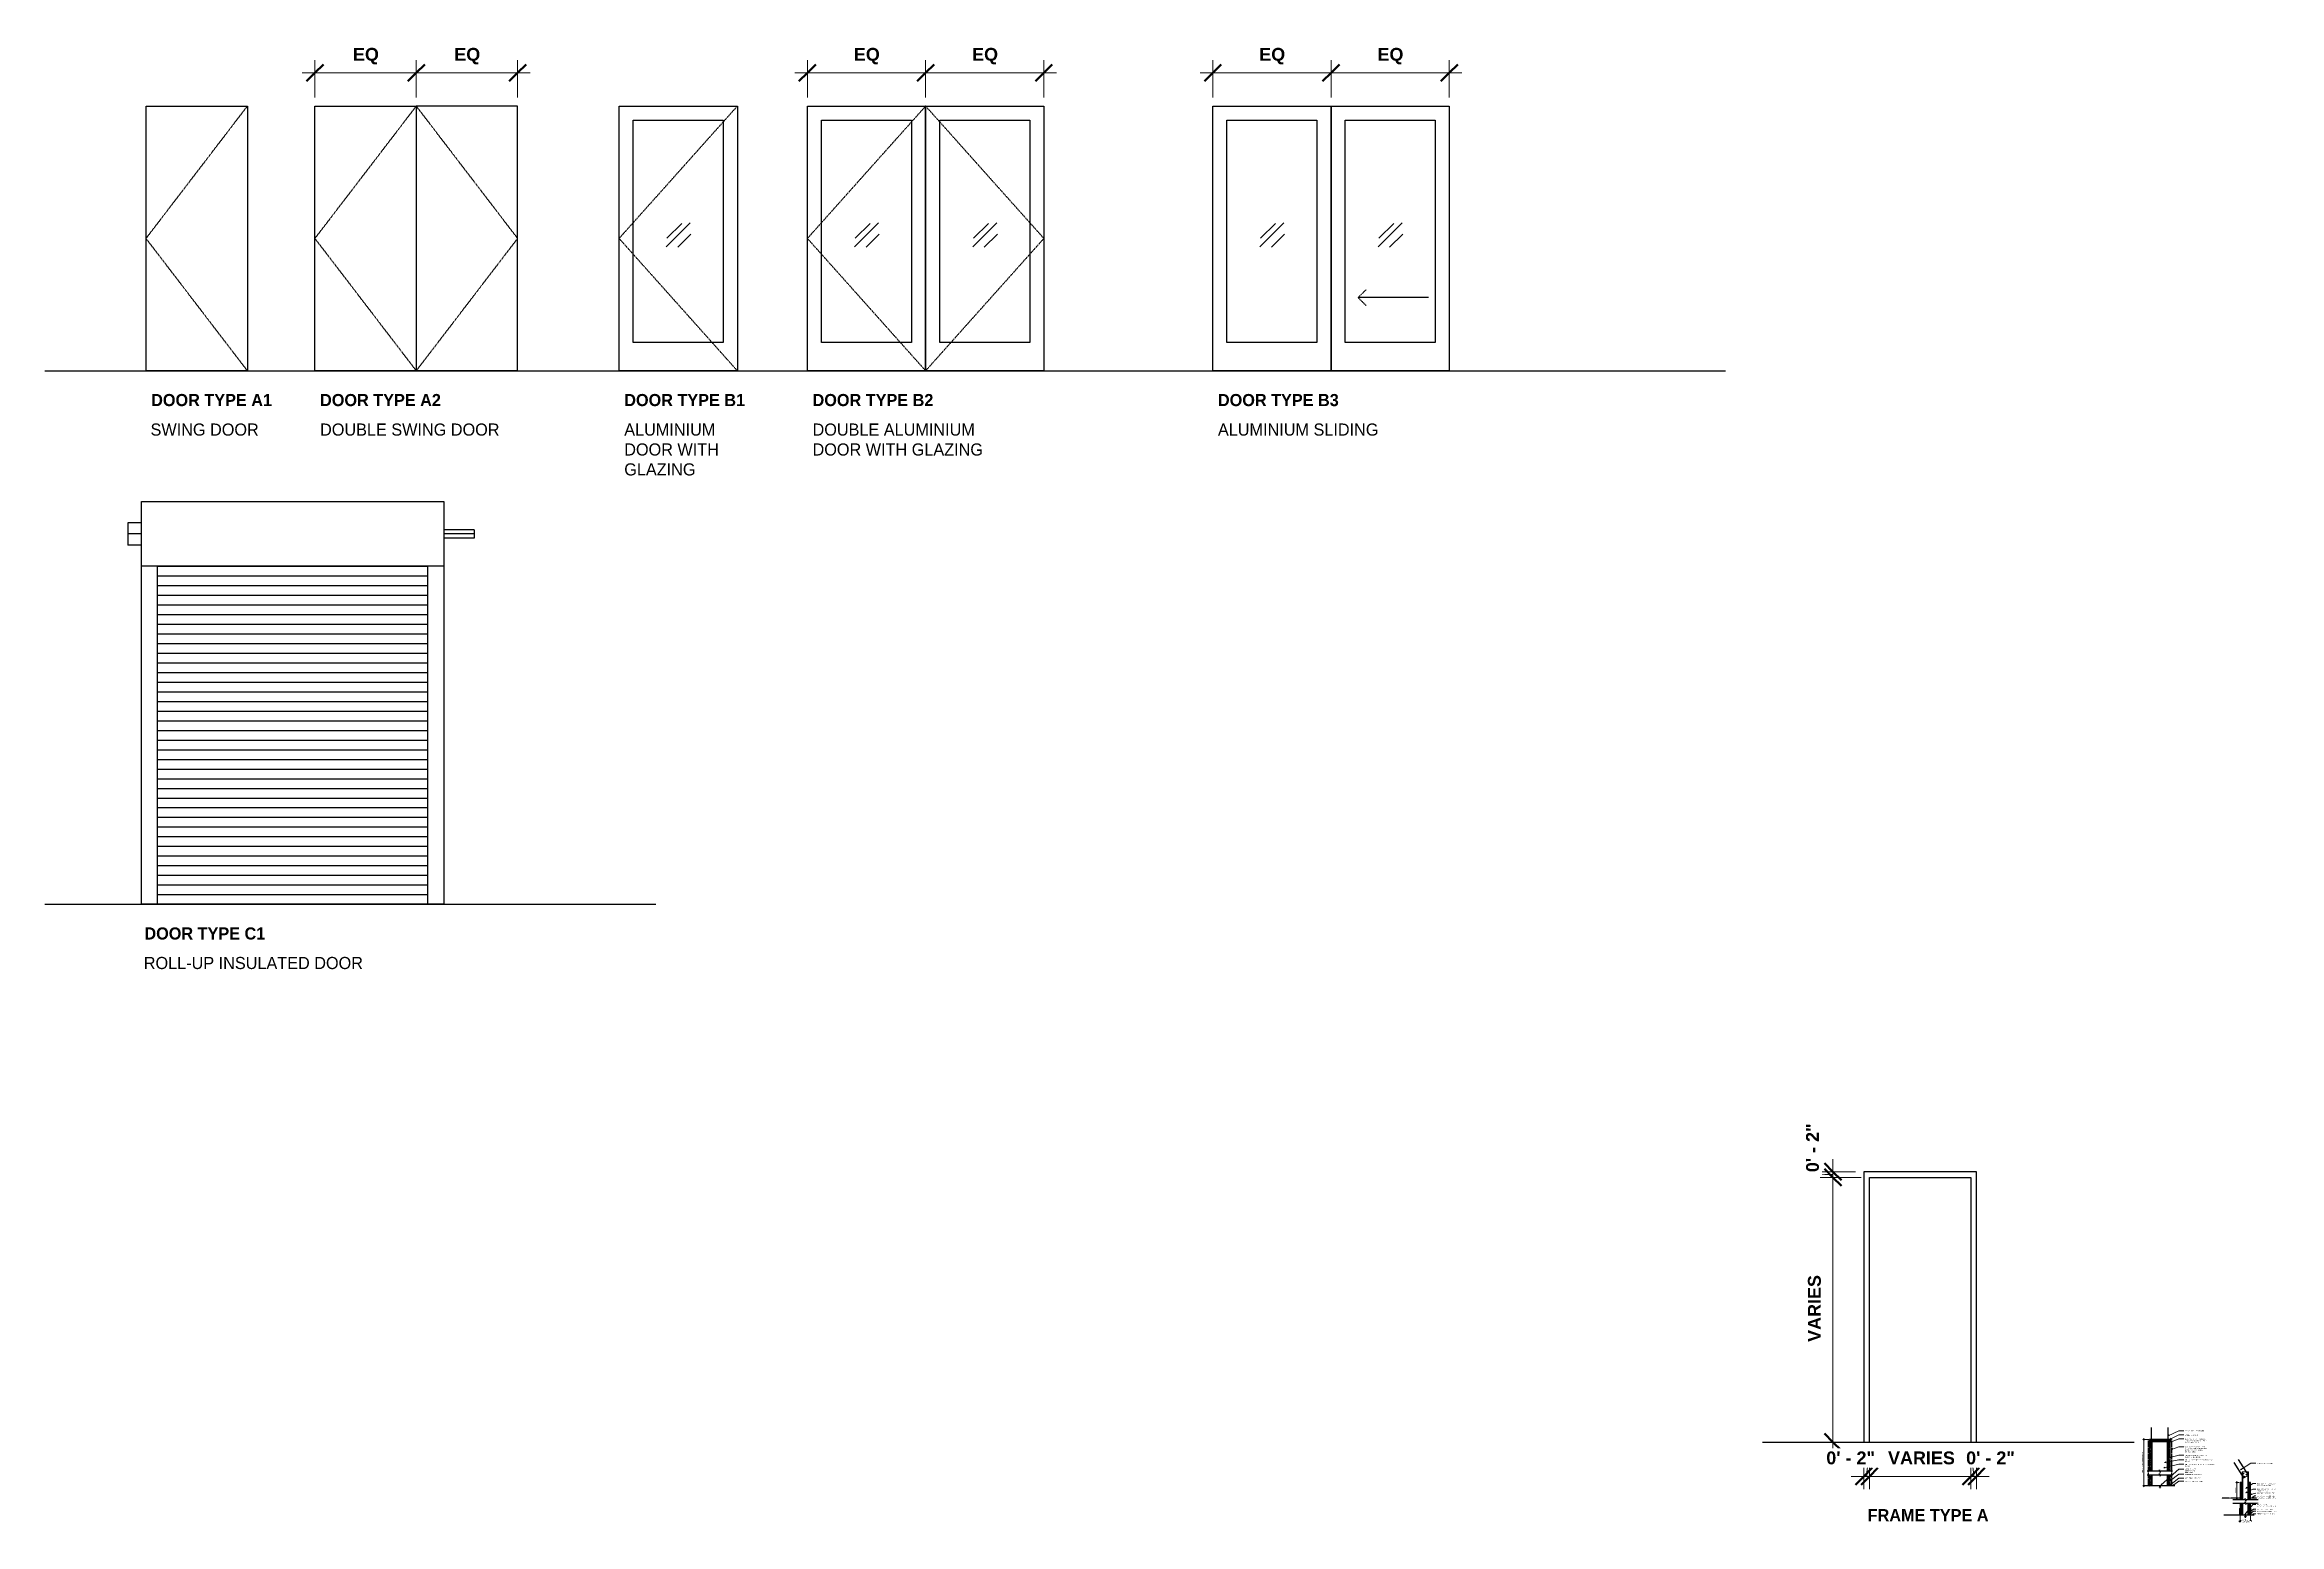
# Model space of a CAD drawing. Header units: inches. Extents: x 116 to 1055, y 81 to 606.
# Drawn here: x 261 to 1055, y 81 to 606 of the extents above; entities that cross this region are included whole.
import ezdxf

# ---------------------------------------------------------------- set-up
doc = ezdxf.new("R2010")
doc.units = ezdxf.units.IN
doc.header["$MEASUREMENT"] = 0
for name, pattern in [('Dash', [0.25, 0.125, -0.125]), ('Hidden 1_8_', [0.1875, 0.125, -0.0625]), ('Overhead 1_16_', [0.101562, 0.0625, -0.039062])]:
    doc.linetypes.add(name, pattern=pattern)
for name, color, linetype, lineweight in [('A-ANNO-DIMS', 211, 'Continuous', 9), ('A-ANNO-DIMS-4', 211, 'Continuous', 9), ('A-ANNO-DIMS-48', 211, 'Continuous', 9), ('A-DETL', 90, 'Continuous', 30), ('A-DETL-GENF', 92, 'Continuous', 30), ('A-DETL-HDLN', 90, 'Hidden 1_8_', 30), ('A-DETL-MEDM', 33, 'Continuous', 30), ('A-DETL-THIN', 151, 'Continuous', 30), ('A-DETL-WIDE', 214, 'Continuous', 30), ('A-FLOR-OVHD', 1, 'Overhead 1_16_', 30), ('G-ANNO-TEXT', 231, 'Continuous', 9)]:
    doc.layers.add(name, color=color, linetype=linetype, lineweight=lineweight)
doc.styles.add('Arial_B', font='arialbd.ttf', dxfattribs={"height": 0.380534})
doc.styles.add('Arial_B_1', font='arialbd.ttf', dxfattribs={"height": 4.566403})
doc.styles.add('Century Gothic', font='GOTHIC.TTF', dxfattribs={"height": 0.359278})
doc.styles.add('Century Gothic_1', font='GOTHIC.TTF', dxfattribs={"height": 4.311335})
doc.dimstyles.new('OD_Dimension_-_1_16__Tol__2', dxfattribs={"dimscale": 12, "dimtxt": 4.5, "dimasz": 0.5, "dimexe": 0.375, "dimexo": 0.25, "dimgap": 0.25, "dimtad": 1, "dimdec": 4, "dimrnd": 0.0625, "dimzin": 1, "dimdsep": 46, "dimlunit": 4, "dimtxsty": 'Arial_B_1', "dimblk1": 'OBLIQUE', "dimblk2": 'OBLIQUE', "dimsah": 1, "dimcen": 0.09, "dimdle": 0.375, "dimazin": 0, "dimtfac": 1, "dimtdec": 4, "dimtix": 1, "dimtmove": 0, "dimatfit": 3, "dimfxl": 1, "dimtvp": 1, "dimtfill": 1, "dimfrac": 2, "dimtolj": 1, "dimtzin": 0, "dimlwd": 13, "dimlwe": 13, "dimarcsym": 2})
doc.dimstyles.new('OD_Dimension_-_1_16__Tol__3', dxfattribs={"dimscale": 12, "dimtxt": 4.5, "dimasz": 0.5, "dimexe": 0.375, "dimexo": 0.25, "dimgap": 0.25, "dimtad": 1, "dimdec": 4, "dimrnd": 0.0625, "dimzin": 1, "dimdsep": 46, "dimlunit": 4, "dimtxsty": 'Arial_B_1', "dimblk1": 'OBLIQUE', "dimblk2": 'OBLIQUE', "dimsah": 1, "dimcen": 0.09, "dimdle": 0.375, "dimazin": 0, "dimtfac": 1, "dimtdec": 4, "dimtix": 1, "dimtmove": 1, "dimatfit": 3, "dimfxl": 1, "dimtvp": 1, "dimtfill": 1, "dimfrac": 2, "dimtolj": 1, "dimtzin": 0, "dimlwd": 13, "dimlwe": 13, "dimarcsym": 2})
doc.dimstyles.new('OD_Dimension_-_1_16__Tol__4', dxfattribs={"dimscale": 12, "dimtxt": 0.375, "dimasz": 0.041667, "dimexe": 0.03125, "dimexo": 0.020833, "dimgap": 0.020833, "dimtad": 1, "dimdec": 4, "dimrnd": 0.0625, "dimzin": 1, "dimdsep": 46, "dimlunit": 4, "dimtxsty": 'Arial_B', "dimblk1": 'OBLIQUE', "dimblk2": 'OBLIQUE', "dimsah": 1, "dimcen": 0.09, "dimdle": 0.03125, "dimazin": 0, "dimtfac": 1, "dimtdec": 4, "dimtix": 1, "dimtmove": 0, "dimatfit": 3, "dimfxl": 1, "dimtvp": 1, "dimtfill": 1, "dimfrac": 2, "dimtolj": 1, "dimtzin": 0, "dimlwd": 13, "dimlwe": 13, "dimarcsym": 2})
doc.dimstyles.new('OD_Dimension_-_1_16__Tol__5', dxfattribs={"dimscale": 12, "dimtxt": 0.375, "dimasz": 0.041667, "dimexe": 0.03125, "dimexo": 0.020833, "dimgap": 0.020833, "dimtad": 1, "dimdec": 4, "dimrnd": 0.0625, "dimzin": 1, "dimdsep": 46, "dimlunit": 4, "dimtxsty": 'Arial_B', "dimblk1": 'OBLIQUE', "dimblk2": 'OBLIQUE', "dimsah": 1, "dimcen": 0.09, "dimdle": 0.03125, "dimazin": 0, "dimtfac": 1, "dimtdec": 4, "dimtix": 1, "dimtmove": 0, "dimatfit": 3, "dimfxl": 1, "dimtvp": 1, "dimtfill": 1, "dimfrac": 2, "dimtolj": 1, "dimtzin": 0, "dimlwd": 13, "dimlwe": 13, "dimarcsym": 2})
doc.dimstyles.new('OD_Dimension_-_1_16__Tol__6', dxfattribs={"dimscale": 12, "dimtxt": 0.375, "dimasz": 0.041667, "dimexe": 0.03125, "dimexo": 0.020833, "dimgap": 0.020833, "dimtad": 1, "dimdec": 4, "dimrnd": 0.0625, "dimzin": 1, "dimdsep": 46, "dimlunit": 4, "dimtxsty": 'Arial_B', "dimblk1": 'OBLIQUE', "dimblk2": 'OBLIQUE', "dimsah": 1, "dimcen": 0.09, "dimdle": 0.03125, "dimazin": 0, "dimtfac": 1, "dimtdec": 4, "dimtix": 1, "dimtmove": 1, "dimatfit": 3, "dimfxl": 1, "dimtvp": 1, "dimtfill": 1, "dimfrac": 2, "dimtolj": 1, "dimtzin": 0, "dimlwd": 13, "dimlwe": 13, "dimarcsym": 2})

msp = doc.modelspace()

# ---------------------------------------------------------------- texts
at = {"layer": 'G-ANNO-TEXT', "color": 137, "attachment_point": 1, "line_spacing_factor": 0.984117, "style": 'Century Gothic_1', "bg_fill": 3, "box_fill_scale": 1.25, "bg_fill_color": 0, "bg_fill_transparency": 0}
for s, insert, char_height, width in [('\\fCentury Gothic|b1|i0|c0|p34|;DOOR TYPE A1', (298.98292, 482.12575), 4.3113354, 49.734), ('\\fCentury Gothic|b1|i0|c0|p34|;DOOR TYPE A2', (358.98292, 482.12575), 4.3113354, 49.734), ('\\fCentury Gothic|b1|i0|c0|p34|;DOOR TYPE B1', (467.02685, 482.12575), 4.3113354, 48.6), ('\\fCentury Gothic|b1|i0|c0|p34|;DOOR TYPE B2', (533.91167, 482.12575), 4.3113354, 48.6), ('\\fCentury Gothic|b1|i0|c0|p34|;DOOR TYPE B3', (677.91167, 482.12575), 4.3113354, 48.6), ('SWING DOOR', (298.75792, 471.64199), 4.311335, 47.142), ('DOUBLE SWING DOOR', (358.98292, 471.64199), 4.3113354, 76.194), ('ALUMINIUM\\PDOOR WITH\\PGLAZING', (467.02685, 471.64199), 4.311335, 40.014), ('DOUBLE ALUMINIUM\\PDOOR WITH GLAZING', (533.91167, 471.64199), 4.3113354, 73.224), ('ALUMINIUM SLIDING', (677.91167, 471.64199), 4.3113354, 68.472), ('\\fCentury Gothic|b1|i0|c0|p34|;DOOR TYPE C1', (296.59063, 292.66924), 4.3113354, 50.058), ('ROLL-UP INSULATED DOOR', (296.36563, 282.18548), 4.3113354, 89.586), ('\\fCentury Gothic|b1|i0|c0|p34|;FRAME TYPE A', (908.71722, 86.05443), 4.3113354, 47.574)]:
    msp.add_mtext(s, dxfattribs=dict(at, insert=insert, char_height=char_height, width=width))

# ---------------------------------------------------------------- blocks, each defined once
blk = doc.blocks.new('LGF - C Studs-Side1 - 6_-1616971-TYPE G3_G6 - PARTIAL HEIGHT PARTITION')
at = {"layer": 'A-DETL-GENF', "lineweight": 9}
for p, q in [((0, 5.56), (3.79, 5.56)), ((3.79, 0.25), (0, 0.25)), ((3.79, 5.81), (1.28, 5.81)), ((1.28, 0), (3.79, 0)), ((14.3, 5.81), (5.04, 5.81)), ((5.04, 5.56), (15.58, 5.56)), ((15.58, 0.25), (5.04, 0.25)), ((5.04, 0), (14.3, 0))]:
    blk.add_line(p, q, dxfattribs=at)
blk = doc.blocks.new('Resilient Flat Base-Section - 2 1_2_-1415914-TYPE G3_G6 - PARTIAL HEIGHT PARTITION')
at = {"layer": 'A-DETL-GENF', "lineweight": 9}
for p, q in [((-1.29, 1.77), (-1.29, 2.27)), ((-1.29, 2.27), (-1.17, 2.27)), ((-1.17, 2.27), (-1.17, -0.11))]:
    blk.add_line(p, q, dxfattribs=at)
blk.add_arc((-1.29, -0.11), 0.125, 270, 0, dxfattribs=at)
blk = doc.blocks.new('Caulking-Section - 1_2_-1415913-TYPE G3_G6 - PARTIAL HEIGHT PARTITION')
at = {"layer": 'A-DETL-GENF', "lineweight": 9}
for centre, radius, start, end in [((0.13, 0.25), 0.271, 292.61986, 67.38014), ((0.06, 0.25), 0.417, 323.1301, 36.8699), ((-0.25, 0.25), 0.771, 341.07536, 18.92464)]:
    blk.add_arc(centre, radius, start, end, dxfattribs=at)
at = {"layer": 'A-DETL-MEDM'}
blk.add_arc((0.06, 0.25), 0.25, 270, 90, dxfattribs=at)
blk = doc.blocks.new('Caulking-Section - 1_2_-1412869-TYPE G3_G6 - PARTIAL HEIGHT PARTITION')
at = {"layer": 'A-DETL-GENF', "lineweight": 9}
for centre, radius, start, end in [((0.13, -0.25), 0.271, 292.61986, 67.38014), ((0.06, -0.25), 0.417, 323.1301, 36.8699), ((-0.25, -0.25), 0.771, 341.07536, 18.92464)]:
    blk.add_arc(centre, radius, start, end, dxfattribs=at)
at = {"layer": 'A-DETL-MEDM'}
blk.add_arc((0.06, -0.25), 0.25, 270, 90, dxfattribs=at)
blk = doc.blocks.new('Gypsum Wallboard-Section2 - 5_8_-1617262-TYPE G3_G6 - PARTIAL HEIGHT PARTITION')
at = {"layer": 'A-DETL-GENF', "lineweight": 9}
h = blk.add_hatch(dxfattribs=at)
h.set_pattern_fill('FP_9', color=256, style=0, pattern_type=2)
h.set_pattern_definition([(270, (950.712, -36.698), (0.16, -0.64), [0.053, -0.427, 0.053, -0.427, -2.56]), (270, (950.712, -36.698), (0.16, -0.64), [-0.96, 0.053, -0.907, 0.053, -0.427, -1.12]), (270, (950.712, -36.698), (0.16, -0.64), [-2.4, 0.053, -0.267, 0.053, -0.747]), (30, (950.792, -36.938), (0.474256258, 0.458564065), [0.053, -0.427, 0.053, -0.427, -2.56]), (30, (950.792, -36.938), (0.474256258, 0.458564065), [-0.96, 0.053, -0.907, 0.053, -0.427, -1.12]), (30, (950.792, -36.938), (0.474256258, 0.458564065), [-2.4, 0.053, -0.267, 0.053, -0.747]), (150, (951.112, -37.018), (-0.634256258, 0.181435935), [0.053, -0.427, 0.053, -0.427, -2.56]), (150, (951.112, -37.018), (-0.634256258, 0.181435935), [-0.96, 0.053, -0.907, 0.053, -0.427, -1.12]), (150, (951.112, -37.018), (-0.634256258, 0.181435935), [-2.4, 0.053, -0.267, 0.053, -0.747])])
h.paths.add_polyline_path([(0, -0.63), (3.41, -0.63), (3.41, 0), (0, 0)], flags=0)
h.paths.add_polyline_path([(4.66, -0.63), (15.29, -0.63), (15.29, 0), (4.66, 0)], flags=0)
for p, q in [((0, -0.06), (3.41, -0.06)), ((0, -0.56), (3.41, -0.56)), ((4.66, -0.06), (15.29, -0.06)), ((4.66, -0.56), (15.29, -0.56))]:
    blk.add_line(p, q, dxfattribs=at)
at = {"layer": 'A-DETL-MEDM'}
for p, q in [((3.41, 0), (0, 0)), ((0, 0), (0, -0.63)), ((15.29, 0), (4.66, 0)), ((0.9, -0.63), (3.41, -0.63)), ((4.66, -0.63), (13.92, -0.63)), ((15.2, -0.63), (15.29, -0.63))]:
    blk.add_line(p, q, dxfattribs=at)
blk = doc.blocks.new('Gypsum Wallboard-Section2 - 5_8_-1617348-TYPE G3_G6 - PARTIAL HEIGHT PARTITION')
at = {"layer": 'A-DETL-GENF', "lineweight": 9}
h = blk.add_hatch(dxfattribs=at)
h.set_pattern_fill('FP_10', color=256, style=0, pattern_type=2)
h.set_pattern_definition([(270, (950.712, -30.073), (0.16, -0.64), [0.053, -0.427, 0.053, -0.427, -2.56]), (270, (950.712, -30.073), (0.16, -0.64), [-0.96, 0.053, -0.907, 0.053, -0.427, -1.12]), (270, (950.712, -30.073), (0.16, -0.64), [-2.4, 0.053, -0.267, 0.053, -0.747]), (30, (950.792, -30.313), (0.474256258, 0.458564065), [0.053, -0.427, 0.053, -0.427, -2.56]), (30, (950.792, -30.313), (0.474256258, 0.458564065), [-0.96, 0.053, -0.907, 0.053, -0.427, -1.12]), (30, (950.792, -30.313), (0.474256258, 0.458564065), [-2.4, 0.053, -0.267, 0.053, -0.747]), (150, (951.112, -30.393), (-0.634256258, 0.181435935), [0.053, -0.427, 0.053, -0.427, -2.56]), (150, (951.112, -30.393), (-0.634256258, 0.181435935), [-0.96, 0.053, -0.907, 0.053, -0.427, -1.12]), (150, (951.112, -30.393), (-0.634256258, 0.181435935), [-2.4, 0.053, -0.267, 0.053, -0.747])])
h.paths.add_polyline_path([(0, 0), (0, -0.63), (3.41, -0.63), (3.41, 0), (0.9, 0)], flags=0)
h.paths.add_polyline_path([(4.66, -0.63), (15.29, -0.63), (15.29, 0), (4.66, 0)], flags=0)
for p, q in [((0, -0.06), (3.41, -0.06)), ((0, -0.56), (3.41, -0.56)), ((4.66, -0.06), (15.29, -0.06)), ((4.66, -0.56), (15.29, -0.56))]:
    blk.add_line(p, q, dxfattribs=at)
at = {"layer": 'A-DETL-MEDM'}
for p, q in [((0, 0), (0, -0.63)), ((3.41, 0), (0.9, 0)), ((13.92, 0), (4.66, 0)), ((15.29, 0), (15.2, 0)), ((2, -0.63), (3.41, -0.63)), ((4.66, -0.63), (15.29, -0.63))]:
    blk.add_line(p, q, dxfattribs=at)
blk = doc.blocks.new('Break Line2 - Break Line-1616973-TYPE G3_G6 - PARTIAL HEIGHT PARTITION')
at = {"layer": 'A-DETL-GENF'}
for p, q in [((-4.51, 0), (-0.25, 0)), ((-0.25, 0), (-0.13, 0.48)), ((-0.13, 0.48), (0.13, -0.48)), ((0.13, -0.48), (0.25, 0)), ((0.25, 0), (4.49, 0))]:
    blk.add_line(p, q, dxfattribs=at)
blk = doc.blocks.new('Break Line2 - Break Line-1616974-TYPE G3_G6 - PARTIAL HEIGHT PARTITION')
at = {"layer": 'A-DETL-GENF'}
for p, q in [((-4.49, 0), (-0.25, 0)), ((-0.25, 0), (-0.13, 0.48)), ((-0.13, 0.48), (0.13, -0.48)), ((0.13, -0.48), (0.25, 0)), ((0.25, 0), (4.51, 0))]:
    blk.add_line(p, q, dxfattribs=at)
blk = doc.blocks.new('Channel Studs-Section1 - 6_-1616975-TYPE G3_G6 - PARTIAL HEIGHT PARTITION')
at = {"layer": 'A-DETL-GENF'}
blk.add_hatch(color=256, dxfattribs=at).paths.add_polyline_path([(-0.77, 2.23), (-0.8, 2.23), (-0.82, 2.22), (-0.84, 2.21), (-0.85, 2.19), (-0.86, 2.17), (-0.87, 2.14), (-0.87, 0.86), (-0.77, 0.86), (-0.77, 2.14), (5.04, 2.14), (5.04, 0.86), (5.13, 0.86), (5.13, 2.14), (5.13, 2.17), (5.12, 2.19), (5.11, 2.21), (5.09, 2.22), (5.06, 2.23), (5.04, 2.23), (2.03, 2.23)], flags=0)
at = {"layer": 'A-DETL-GENF', "lineweight": 9}
for p, q in [((-0.87, 2.14), (-0.87, 0.86)), ((-0.87, 0.86), (-0.77, 0.86)), ((5.04, 2.23), (-0.77, 2.23)), ((-0.77, 0.86), (-0.77, 2.14)), ((-0.77, 2.14), (5.04, 2.14)), ((5.04, 2.14), (5.04, 0.86)), ((5.04, 0.86), (5.13, 0.86)), ((5.13, 0.86), (5.13, 2.14))]:
    blk.add_line(p, q, dxfattribs=at)
for centre, radius, start, end in [((-0.77, 2.14), 0.0937, 90, 180), ((5.04, 2.14), 0.0938, 0, 90)]:
    blk.add_arc(centre, radius, start, end, dxfattribs=at)
blk = doc.blocks.new('Resilient Flat Base-Section - 2 1_2_-1412866-TYPE G3_G6 - PARTIAL HEIGHT PARTITION')
at = {"layer": 'A-DETL-GENF', "lineweight": 9}
for p, q in [((-1.29, 0.23), (-1.29, -2.27)), ((-1.17, -2.27), (-1.17, 0.11)), ((-1.29, -2.27), (-1.17, -2.27))]:
    blk.add_line(p, q, dxfattribs=at)
blk.add_arc((-1.29, 0.11), 0.125, 360, 90, dxfattribs=at)
blk = doc.blocks.new('Channel Studs-Section1 - 6_-1616887-TYPE G3_G6 - PARTIAL HEIGHT PARTITION')
at = {"layer": 'A-DETL-GENF'}
blk.add_hatch(color=256, dxfattribs=at).paths.add_polyline_path([(5.04, -0.86), (5.04, -2.14), (-0.77, -2.14), (-0.77, -0.86), (-0.87, -0.86), (-0.87, -2.14), (-0.86, -2.17), (-0.85, -2.19), (-0.84, -2.21), (-0.82, -2.22), (-0.8, -2.23), (-0.77, -2.23), (5.04, -2.23), (5.06, -2.23), (5.09, -2.22), (5.11, -2.21), (5.12, -2.19), (5.13, -2.17), (5.13, -2.14), (5.13, -0.86)], flags=0)
at = {"layer": 'A-DETL-GENF', "lineweight": 9}
for p, q in [((-0.77, -0.86), (-0.87, -0.86)), ((-0.87, -0.86), (-0.87, -2.14)), ((-0.77, -2.14), (-0.77, -0.86)), ((5.04, -2.14), (-0.77, -2.14)), ((5.13, -0.86), (5.04, -0.86)), ((5.04, -0.86), (5.04, -2.14)), ((5.13, -2.14), (5.13, -0.86))]:
    blk.add_line(p, q, dxfattribs=at)
for centre, start, end in [((-0.77, -2.14), 180, 270), ((5.04, -2.14), 270, 0)]:
    blk.add_arc(centre, 0.0938, start, end, dxfattribs=at)
blk = doc.blocks.new('Gypsum Wallboard-Section2 - 5_8_-1617298-TYPE G3_G6 - PARTIAL HEIGHT PARTITION')
at = {"layer": 'A-DETL-GENF', "lineweight": 9}
h = blk.add_hatch(dxfattribs=at)
h.set_pattern_fill('FP_11', color=256, style=0, pattern_type=2)
h.set_pattern_definition([(0, (1082.245, -110.751), (0.64, 0.16), [0.053, -0.427, 0.053, -0.427, -2.56]), (0, (1082.245, -110.751), (0.64, 0.16), [-0.96, 0.053, -0.907, 0.053, -0.427, -1.12]), (0, (1082.245, -110.751), (0.64, 0.16), [-2.4, 0.053, -0.267, 0.053, -0.747]), (120, (1082.485, -110.671), (-0.458564065, 0.474256258), [0.053, -0.427, 0.053, -0.427, -2.56]), (120, (1082.485, -110.671), (-0.458564065, 0.474256258), [-0.96, 0.053, -0.907, 0.053, -0.427, -1.12]), (120, (1082.485, -110.671), (-0.458564065, 0.474256258), [-2.4, 0.053, -0.267, 0.053, -0.747]), (240, (1082.565, -110.351), (-0.181435935, -0.634256258), [0.053, -0.427, 0.053, -0.427, -2.56]), (240, (1082.565, -110.351), (-0.181435935, -0.634256258), [-0.96, 0.053, -0.907, 0.053, -0.427, -1.12]), (240, (1082.565, -110.351), (-0.181435935, -0.634256258), [-2.4, 0.053, -0.267, 0.053, -0.747])])
h.paths.add_polyline_path([(7.25, -0.625), (7.25, 0), (0, 0), (0, -0.625)], flags=0)
for p, q in [((0, -0.0625), (7.25, -0.0625)), ((0, -0.5625), (7.25, -0.5625))]:
    blk.add_line(p, q, dxfattribs=at)
at = {"layer": 'A-DETL-MEDM'}
for p, q in [((7.25, 0), (0, 0)), ((0, 0), (0, -0.625)), ((7.25, -0.625), (7.25, 0)), ((0, -0.625), (7.25, -0.625))]:
    blk.add_line(p, q, dxfattribs=at)
blk = doc.blocks.new('LGF - C Studs-Side1 - 2 1_2_ 2-1616970-TYPE F3_ F6 - PARTIAL HEIGHT PARTITION')
at = {"layer": 'A-DETL-GENF', "lineweight": 9}
for p, q in [((0, 2.06), (4.15, 2.06)), ((4.15, 0.25), (0, 0.25)), ((4.15, 2.31), (0.91, 2.31)), ((0.91, 0), (4.15, 0)), ((15.35, 2.31), (5.4, 2.31)), ((5.4, 2.06), (15.35, 2.06)), ((15.35, 0.25), (5.4, 0.25)), ((5.4, 0), (15.35, 0)), ((15.35, 0), (15.35, 2.31))]:
    blk.add_line(p, q, dxfattribs=at)
blk = doc.blocks.new('Gypsum Wallboard-Section2 - 5_8_ 2-1616968-TYPE F3_ F6 - PARTIAL HEIGHT PARTITION')
at = {"layer": 'A-DETL-GENF', "lineweight": 9}
h = blk.add_hatch(dxfattribs=at)
h.set_pattern_fill('FP_12', color=256, style=0, pattern_type=2)
h.set_pattern_definition([(270, (866.295, 90.934), (0.16, -0.64), [0.053, -0.427, 0.053, -0.427, -2.56]), (270, (866.295, 90.934), (0.16, -0.64), [-0.96, 0.053, -0.907, 0.053, -0.427, -1.12]), (270, (866.295, 90.934), (0.16, -0.64), [-2.4, 0.053, -0.267, 0.053, -0.747]), (30, (866.375, 90.694), (0.474256258, 0.458564065), [0.053, -0.427, 0.053, -0.427, -2.56]), (30, (866.375, 90.694), (0.474256258, 0.458564065), [-0.96, 0.053, -0.907, 0.053, -0.427, -1.12]), (30, (866.375, 90.694), (0.474256258, 0.458564065), [-2.4, 0.053, -0.267, 0.053, -0.747]), (150, (866.695, 90.614), (-0.634256258, 0.181435935), [0.053, -0.427, 0.053, -0.427, -2.56]), (150, (866.695, 90.614), (-0.634256258, 0.181435935), [-0.96, 0.053, -0.907, 0.053, -0.427, -1.12]), (150, (866.695, 90.614), (-0.634256258, 0.181435935), [-2.4, 0.053, -0.267, 0.053, -0.747])])
h.paths.add_polyline_path([(0, 0.38), (0, 0), (3.76, 0), (3.76, 0.62), (0, 0.62), (0, 0.38)], flags=0)
h.paths.add_polyline_path([(5.01, 0), (11.17, 0), (11.17, 0.62), (5.01, 0.62)], flags=0)
for p, q in [((0, 0.56), (3.76, 0.56)), ((0, 0.06), (3.76, 0.06)), ((5.01, 0.56), (11.17, 0.56)), ((5.01, 0.06), (11.17, 0.06))]:
    blk.add_line(p, q, dxfattribs=at)
at = {"layer": 'A-DETL-MEDM'}
for p, q in [((0, 0.12), (0, 0)), ((0.52, 0), (3.76, 0)), ((3.76, 0.62), (2, 0.62)), ((11.17, 0.62), (5.01, 0.62)), ((5.01, 0), (11.17, 0)), ((11.17, 0), (11.17, 0.62))]:
    blk.add_line(p, q, dxfattribs=at)
blk = doc.blocks.new('Gypsum Wallboard-Section2 - 5_8_ 2-1616969-TYPE F3_ F6 - PARTIAL HEIGHT PARTITION')
at = {"layer": 'A-DETL-GENF', "lineweight": 9}
h = blk.add_hatch(dxfattribs=at)
h.set_pattern_fill('FP_13', color=256, style=0, pattern_type=2)
h.set_pattern_definition([(270, (866.295, 93.434), (0.16, -0.64), [0.053, -0.427, 0.053, -0.427, -2.56]), (270, (866.295, 93.434), (0.16, -0.64), [-0.96, 0.053, -0.907, 0.053, -0.427, -1.12]), (270, (866.295, 93.434), (0.16, -0.64), [-2.4, 0.053, -0.267, 0.053, -0.747]), (30, (866.375, 93.194), (0.474256258, 0.458564065), [0.053, -0.427, 0.053, -0.427, -2.56]), (30, (866.375, 93.194), (0.474256258, 0.458564065), [-0.96, 0.053, -0.907, 0.053, -0.427, -1.12]), (30, (866.375, 93.194), (0.474256258, 0.458564065), [-2.4, 0.053, -0.267, 0.053, -0.747]), (150, (866.695, 93.114), (-0.634256258, 0.181435935), [0.053, -0.427, 0.053, -0.427, -2.56]), (150, (866.695, 93.114), (-0.634256258, 0.181435935), [-0.96, 0.053, -0.907, 0.053, -0.427, -1.12]), (150, (866.695, 93.114), (-0.634256258, 0.181435935), [-2.4, 0.053, -0.267, 0.053, -0.747])])
h.paths.add_polyline_path([(0, 0), (0, -0.63), (3.76, -0.63), (3.76, 0), (0.01, 0)], flags=0)
h.paths.add_polyline_path([(5.01, -0.63), (11.17, -0.63), (11.17, 0), (5.01, 0)], flags=0)
for p, q in [((0, -0.06), (3.76, -0.06)), ((0, -0.56), (3.76, -0.56)), ((5.01, -0.06), (11.17, -0.06)), ((5.01, -0.56), (11.17, -0.56))]:
    blk.add_line(p, q, dxfattribs=at)
at = {"layer": 'A-DETL-MEDM'}
for p, q in [((0, 0), (0, -0.12)), ((3.76, 0), (0.52, 0)), ((11.17, 0), (5.01, 0)), ((11.17, -0.63), (11.17, 0)), ((2, -0.63), (3.76, -0.63)), ((5.01, -0.63), (11.17, -0.63))]:
    blk.add_line(p, q, dxfattribs=at)
blk = doc.blocks.new('Caulking-Section - 5_8_-1412867-TYPE F3_ F6 - PARTIAL HEIGHT PARTITION')
at = {"layer": 'A-DETL-GENF', "lineweight": 9}
for centre, radius, start, end in [((0.13, -0.25), 0.271, 292.61986, 67.38014), ((0.06, -0.25), 0.417, 323.1301, 36.8699), ((-0.25, -0.25), 0.771, 341.07536, 18.92464)]:
    blk.add_arc(centre, radius, start, end, dxfattribs=at)
at = {"layer": 'A-DETL-MEDM'}
blk.add_arc((0.06, -0.25), 0.25, 270, 90, dxfattribs=at)
blk = doc.blocks.new('Caulking-Section - 1_2_-1415913-TYPE F3_ F6 - PARTIAL HEIGHT PARTITION')
at = {"layer": 'A-DETL-GENF', "lineweight": 9}
for centre, radius, start, end in [((0.13, 0.25), 0.271, 292.61986, 67.38014), ((0.06, 0.25), 0.417, 323.1301, 36.8699), ((-0.25, 0.25), 0.771, 341.07536, 18.92464)]:
    blk.add_arc(centre, radius, start, end, dxfattribs=at)
at = {"layer": 'A-DETL-MEDM'}
blk.add_arc((0.06, 0.25), 0.25, 270, 90, dxfattribs=at)
blk = doc.blocks.new('Resilient Flat Base-Section - 2 1_2_-1412866-TYPE F3_ F6 - PARTIAL HEIGHT PARTITION')
at = {"layer": 'A-DETL-GENF', "lineweight": 9}
for p, q in [((-1.29, 0.23), (-1.29, -2.27)), ((-1.17, -2.27), (-1.17, 0.11)), ((-1.29, -2.27), (-1.17, -2.27))]:
    blk.add_line(p, q, dxfattribs=at)
blk.add_arc((-1.29, 0.11), 0.125, 360, 90, dxfattribs=at)
blk = doc.blocks.new('Resilient Flat Base-Section - 2 1_2_-1415914-TYPE F3_ F6 - PARTIAL HEIGHT PARTITION')
at = {"layer": 'A-DETL-GENF', "lineweight": 9}
for p, q in [((-1.29, -0.23), (-1.29, 2.27)), ((-1.29, 2.27), (-1.17, 2.27)), ((-1.17, 2.27), (-1.17, -0.11))]:
    blk.add_line(p, q, dxfattribs=at)
blk.add_arc((-1.29, -0.11), 0.125, 270, 0, dxfattribs=at)
blk = doc.blocks.new('Channel Studs-Section1 - 2 1_2_ 2-1415921-TYPE F3_ F6 - PARTIAL HEIGHT PARTITION')
at = {"layer": 'A-DETL-GENF'}
blk.add_hatch(color=256, dxfattribs=at).paths.add_polyline_path([(-0.77, 2.23), (-0.8, 2.23), (-0.82, 2.22), (-0.84, 2.21), (-0.85, 2.19), (-0.86, 2.17), (-0.87, 2.14), (-0.87, 1.23), (-0.77, 1.23), (-0.77, 2.14), (1.54, 2.14), (1.54, 1.23), (1.63, 1.23), (1.63, 2.14), (1.63, 2.17), (1.62, 2.19), (1.61, 2.21), (1.59, 2.22), (1.56, 2.23), (1.54, 2.23)], flags=0)
at = {"layer": 'A-DETL-GENF', "lineweight": 9}
for p, q in [((-0.87, 2.14), (-0.87, 1.23)), ((-0.87, 1.23), (-0.77, 1.23)), ((1.54, 2.23), (-0.77, 2.23)), ((-0.77, 1.23), (-0.77, 2.14)), ((-0.77, 2.14), (1.54, 2.14)), ((1.54, 2.14), (1.54, 1.23)), ((1.54, 1.23), (1.63, 1.23)), ((1.63, 1.23), (1.63, 2.14))]:
    blk.add_line(p, q, dxfattribs=at)
for centre, radius, start, end in [((-0.77, 2.14), 0.0937, 90, 180), ((1.54, 2.14), 0.0938, 0, 90)]:
    blk.add_arc(centre, radius, start, end, dxfattribs=at)
blk = doc.blocks.new('Break Line2 - Break Line 2-1415915-TYPE F3_ F6 - PARTIAL HEIGHT PARTITION')
at = {"layer": 'A-DETL-GENF'}
for p, q in [((-4.51, 0), (-0.25, 0)), ((-0.25, 0), (-0.13, 0.48)), ((-0.13, 0.48), (0.13, -0.48)), ((0.13, -0.48), (0.25, 0)), ((0.25, 0), (4.49, 0))]:
    blk.add_line(p, q, dxfattribs=at)
blk = doc.blocks.new('Break Line2 - Break Line 2-1415916-TYPE F3_ F6 - PARTIAL HEIGHT PARTITION')
at = {"layer": 'A-DETL-GENF'}
for p, q in [((-4.49, 0), (-0.25, 0)), ((-0.25, 0), (-0.13, 0.48)), ((-0.13, 0.48), (0.13, -0.48)), ((0.13, -0.48), (0.25, 0)), ((0.25, 0), (4.51, 0))]:
    blk.add_line(p, q, dxfattribs=at)
blk = doc.blocks.new('DIMBLOCK5-Door Types')
at = {"layer": 'A-ANNO-DIMS-48', "lineweight": 13}
for p, q in [((352.66, 596.19), (397.66, 596.19)), ((357.16, 587.37), (357.16, 600.69)), ((357.16, 596.19), (357.16, 587.37)), ((393.16, 587.37), (393.16, 600.69)), ((393.16, 596.19), (393.16, 587.37))]:
    blk.add_line(p, q, dxfattribs=at)
at = {"layer": 'A-ANNO-DIMS-48', "lineweight": 50}
for p, q in [((357.16, 596.19), (354.16, 593.19)), ((357.16, 596.19), (360.16, 599.19)), ((393.16, 596.19), (390.16, 593.19)), ((393.16, 596.19), (396.16, 599.19))]:
    blk.add_line(p, q, dxfattribs=at)
at = {"layer": 'A-ANNO-DIMS-48', "color": 0, "lineweight": 13, "insert": (370.66, 605.04), "char_height": 4.566, "width": 10.8, "attachment_point": 1, "line_spacing_factor": 0.938532, "style": 'Arial_B_1', "bg_fill": 3, "box_fill_scale": 1.25, "bg_fill_color": 0, "bg_fill_transparency": 0}
blk.add_mtext('EQ', dxfattribs=at)
blk = doc.blocks.new('_Oblique')
at = {"color": 0, "linetype": 'ByBlock', "lineweight": -2}
blk.add_line((-0.5, -0.5), (0.5, 0.5), dxfattribs=at)
blk = doc.blocks.new('DIMBLOCK6-Door Types')
at = {"layer": 'A-ANNO-DIMS-48', "lineweight": 13}
for p, q in [((388.66, 596.19), (433.66, 596.19)), ((393.16, 587.37), (393.16, 600.69)), ((393.16, 596.19), (393.16, 587.37)), ((429.16, 587.37), (429.16, 600.69)), ((429.16, 596.19), (429.16, 587.37))]:
    blk.add_line(p, q, dxfattribs=at)
at = {"layer": 'A-ANNO-DIMS-48', "lineweight": 50}
for p, q in [((393.16, 596.19), (390.16, 593.19)), ((393.16, 596.19), (396.16, 599.19)), ((429.16, 596.19), (426.16, 593.19)), ((429.16, 596.19), (432.16, 599.19))]:
    blk.add_line(p, q, dxfattribs=at)
at = {"layer": 'A-ANNO-DIMS-48', "color": 0, "lineweight": 13, "insert": (406.66, 605.04), "char_height": 4.566, "width": 10.8, "attachment_point": 1, "line_spacing_factor": 0.938532, "style": 'Arial_B_1', "bg_fill": 3, "box_fill_scale": 1.25, "bg_fill_color": 0, "bg_fill_transparency": 0}
blk.add_mtext('EQ', dxfattribs=at)
blk = doc.blocks.new('DIMBLOCK7-Door Types')
at = {"layer": 'A-ANNO-DIMS-48', "lineweight": 13}
for p, q in [((527.59, 596.19), (578.59, 596.19)), ((532.09, 587.37), (532.09, 600.69)), ((532.09, 596.19), (532.09, 587.37)), ((574.09, 587.37), (574.09, 600.69)), ((574.09, 596.19), (574.09, 587.37))]:
    blk.add_line(p, q, dxfattribs=at)
at = {"layer": 'A-ANNO-DIMS-48', "lineweight": 50}
for p, q in [((532.09, 596.19), (529.09, 593.19)), ((532.09, 596.19), (535.09, 599.19)), ((574.09, 596.19), (571.09, 593.19)), ((574.09, 596.19), (577.09, 599.19))]:
    blk.add_line(p, q, dxfattribs=at)
at = {"layer": 'A-ANNO-DIMS-48', "color": 0, "lineweight": 13, "insert": (548.59, 605.04), "char_height": 4.566, "width": 10.8, "attachment_point": 1, "line_spacing_factor": 0.938532, "style": 'Arial_B_1', "bg_fill": 3, "box_fill_scale": 1.25, "bg_fill_color": 0, "bg_fill_transparency": 0}
blk.add_mtext('EQ', dxfattribs=at)
blk = doc.blocks.new('DIMBLOCK8-Door Types')
at = {"layer": 'A-ANNO-DIMS-48', "lineweight": 13}
for p, q in [((569.59, 596.19), (620.59, 596.19)), ((574.09, 587.37), (574.09, 600.69)), ((574.09, 596.19), (574.09, 587.37)), ((616.09, 587.37), (616.09, 600.69)), ((616.09, 596.19), (616.09, 587.37))]:
    blk.add_line(p, q, dxfattribs=at)
at = {"layer": 'A-ANNO-DIMS-48', "lineweight": 50}
for p, q in [((574.09, 596.19), (571.09, 593.19)), ((574.09, 596.19), (577.09, 599.19)), ((616.09, 596.19), (613.09, 593.19)), ((616.09, 596.19), (619.09, 599.19))]:
    blk.add_line(p, q, dxfattribs=at)
at = {"layer": 'A-ANNO-DIMS-48', "color": 0, "lineweight": 13, "insert": (590.59, 605.04), "char_height": 4.566, "width": 10.8, "attachment_point": 1, "line_spacing_factor": 0.938532, "style": 'Arial_B_1', "bg_fill": 3, "box_fill_scale": 1.25, "bg_fill_color": 0, "bg_fill_transparency": 0}
blk.add_mtext('EQ', dxfattribs=at)
blk = doc.blocks.new('DIMBLOCK9-Door Types')
at = {"layer": 'A-ANNO-DIMS-48', "lineweight": 13}
for p, q in [((671.59, 596.19), (722.59, 596.19)), ((676.09, 587.37), (676.09, 600.69)), ((676.09, 596.19), (676.09, 587.37)), ((718.09, 587.37), (718.09, 600.69)), ((718.09, 596.19), (718.09, 587.37))]:
    blk.add_line(p, q, dxfattribs=at)
at = {"layer": 'A-ANNO-DIMS-48', "lineweight": 50}
for p, q in [((676.09, 596.19), (673.09, 593.19)), ((676.09, 596.19), (679.09, 599.19)), ((718.09, 596.19), (715.09, 593.19)), ((718.09, 596.19), (721.09, 599.19))]:
    blk.add_line(p, q, dxfattribs=at)
at = {"layer": 'A-ANNO-DIMS-48', "color": 0, "lineweight": 13, "insert": (692.59, 605.04), "char_height": 4.566, "width": 10.8, "attachment_point": 1, "line_spacing_factor": 0.938532, "style": 'Arial_B_1', "bg_fill": 3, "box_fill_scale": 1.25, "bg_fill_color": 0, "bg_fill_transparency": 0}
blk.add_mtext('EQ', dxfattribs=at)
blk = doc.blocks.new('DIMBLOCK10-Door Types')
at = {"layer": 'A-ANNO-DIMS-48', "lineweight": 13}
for p, q in [((713.59, 596.19), (764.59, 596.19)), ((718.09, 587.37), (718.09, 600.69)), ((718.09, 596.19), (718.09, 587.37)), ((760.09, 587.37), (760.09, 600.69)), ((760.09, 596.19), (760.09, 587.37))]:
    blk.add_line(p, q, dxfattribs=at)
at = {"layer": 'A-ANNO-DIMS-48', "lineweight": 50}
for p, q in [((718.09, 596.19), (715.09, 593.19)), ((718.09, 596.19), (721.09, 599.19)), ((760.09, 596.19), (757.09, 593.19)), ((760.09, 596.19), (763.09, 599.19))]:
    blk.add_line(p, q, dxfattribs=at)
at = {"layer": 'A-ANNO-DIMS-48', "color": 0, "lineweight": 13, "insert": (734.59, 605.04), "char_height": 4.566, "width": 10.8, "attachment_point": 1, "line_spacing_factor": 0.938532, "style": 'Arial_B_1', "bg_fill": 3, "box_fill_scale": 1.25, "bg_fill_color": 0, "bg_fill_transparency": 0}
blk.add_mtext('EQ', dxfattribs=at)
blk = doc.blocks.new('DIMBLOCK11-Frame Types')
at = {"layer": 'A-ANNO-DIMS-48', "lineweight": 50}
for p, q in [((896.36, 203.88), (893.36, 206.88)), ((896.36, 203.88), (899.36, 200.88)), ((896.36, 109.88), (893.36, 112.88)), ((896.36, 109.88), (899.36, 106.88))]:
    blk.add_line(p, q, dxfattribs=at)
at = {"layer": 'A-ANNO-DIMS-48', "lineweight": 13}
for p, q in [((896.36, 105.38), (896.36, 208.38)), ((906.36, 203.88), (891.86, 203.88)), ((896.36, 203.88), (906.36, 203.88)), ((904.36, 109.88), (891.86, 109.88)), ((896.36, 109.88), (904.36, 109.88))]:
    blk.add_line(p, q, dxfattribs=at)
at = {"layer": 'A-ANNO-DIMS-48', "color": 0, "lineweight": 13, "insert": (887.5, 145.45), "char_height": 4.566, "width": 27.4286, "attachment_point": 1, "rotation": 90, "line_spacing_factor": 0.938532, "style": 'Arial_B_1', "bg_fill": 3, "box_fill_scale": 1.25, "bg_fill_color": 0, "bg_fill_transparency": 0}
blk.add_mtext('VARIES', dxfattribs=at)
blk = doc.blocks.new('DIMBLOCK12-Frame Types')
at = {"layer": 'A-ANNO-DIMS-48', "lineweight": 50}
for p, q in [((896.36, 205.88), (893.36, 208.88)), ((896.36, 203.88), (893.36, 206.88)), ((896.36, 205.88), (899.36, 202.88)), ((896.36, 203.88), (899.36, 200.88))]:
    blk.add_line(p, q, dxfattribs=at)
at = {"layer": 'A-ANNO-DIMS-48', "lineweight": 13}
for p, q in [((896.36, 199.38), (896.36, 210.38)), ((904.36, 205.88), (891.86, 205.88)), ((906.36, 203.88), (891.86, 203.88)), ((896.36, 205.88), (904.36, 205.88)), ((896.36, 203.88), (906.36, 203.88))]:
    blk.add_line(p, q, dxfattribs=at)
blk.add_ellipse((896.36, 205.74), major_axis=(7.26, 0), ratio=0.119552, start_param=3.141593, end_param=4.712389, dxfattribs=at)
at = {"layer": 'A-ANNO-DIMS-48', "color": 0, "lineweight": 13, "insert": (886.82, 205.74), "char_height": 4.566, "width": 20.1429, "attachment_point": 1, "rotation": 90, "line_spacing_factor": 0.938532, "style": 'Arial_B_1', "bg_fill": 3, "box_fill_scale": 1.25, "bg_fill_color": 0, "bg_fill_transparency": 0}
blk.add_mtext('0\' - 2"', dxfattribs=at)
blk = doc.blocks.new('DIMBLOCK13-Frame Types')
at = {"layer": 'A-ANNO-DIMS-48', "lineweight": 13}
for p, q in [((909.36, 106.88), (909.36, 93.18)), ((909.36, 97.68), (909.36, 106.88)), ((945.36, 106.88), (945.36, 93.18)), ((945.36, 97.68), (945.36, 106.88)), ((904.86, 97.68), (949.86, 97.68))]:
    blk.add_line(p, q, dxfattribs=at)
at = {"layer": 'A-ANNO-DIMS-48', "lineweight": 50}
for p, q in [((909.36, 97.68), (906.36, 94.68)), ((909.36, 97.68), (912.36, 100.68)), ((945.36, 97.68), (942.36, 94.68)), ((945.36, 97.68), (948.36, 100.68))]:
    blk.add_line(p, q, dxfattribs=at)
at = {"layer": 'A-ANNO-DIMS-48', "color": 0, "lineweight": 13, "insert": (915.94, 106.53), "char_height": 4.566, "width": 27.4286, "attachment_point": 1, "line_spacing_factor": 0.938532, "style": 'Arial_B_1', "bg_fill": 3, "box_fill_scale": 1.25, "bg_fill_color": 0, "bg_fill_transparency": 0}
blk.add_mtext('VARIES', dxfattribs=at)
blk = doc.blocks.new('DIMBLOCK14-Frame Types')
at = {"layer": 'A-ANNO-DIMS-48', "lineweight": 13}
for p, q in [((907.36, 106.88), (907.36, 93.18)), ((907.36, 97.68), (907.36, 106.88)), ((909.36, 106.88), (909.36, 93.18)), ((909.36, 97.68), (909.36, 106.88)), ((902.86, 97.68), (913.86, 97.68))]:
    blk.add_line(p, q, dxfattribs=at)
at = {"layer": 'A-ANNO-DIMS-48', "lineweight": 50}
for p, q in [((907.36, 97.68), (904.36, 94.68)), ((909.36, 97.68), (906.36, 94.68)), ((907.36, 97.68), (910.36, 100.68)), ((909.36, 97.68), (912.36, 100.68))]:
    blk.add_line(p, q, dxfattribs=at)
at = {"layer": 'A-ANNO-DIMS-48', "lineweight": 13}
blk.add_ellipse((910.8, 97.68), major_axis=(0, 6.57), ratio=0.370556, start_param=0, end_param=1.570796, dxfattribs=at)
at = {"layer": 'A-ANNO-DIMS-48', "color": 0, "lineweight": 13, "insert": (894.01, 106.53), "char_height": 4.566, "width": 20.1429, "attachment_point": 1, "line_spacing_factor": 0.938532, "style": 'Arial_B_1', "bg_fill": 3, "box_fill_scale": 1.25, "bg_fill_color": 0, "bg_fill_transparency": 0}
blk.add_mtext('0\' - 2"', dxfattribs=at)
blk = doc.blocks.new('DIMBLOCK15-Frame Types')
at = {"layer": 'A-ANNO-DIMS-48', "lineweight": 13}
for p, q in [((945.36, 106.88), (945.36, 93.18)), ((945.36, 97.68), (945.36, 106.88)), ((947.36, 106.88), (947.36, 93.18)), ((947.36, 97.68), (947.36, 106.88)), ((940.86, 97.68), (951.86, 97.68))]:
    blk.add_line(p, q, dxfattribs=at)
at = {"layer": 'A-ANNO-DIMS-48', "lineweight": 50}
for p, q in [((945.36, 97.68), (942.36, 94.68)), ((947.36, 97.68), (944.36, 94.68)), ((945.36, 97.68), (948.36, 100.68)), ((947.36, 97.68), (950.36, 100.68))]:
    blk.add_line(p, q, dxfattribs=at)
at = {"layer": 'A-ANNO-DIMS-48', "lineweight": 13}
blk.add_ellipse((943.68, 97.68), major_axis=(0, 6.57), ratio=0.408368, start_param=4.712389, end_param=6.283185, dxfattribs=at)
at = {"layer": 'A-ANNO-DIMS-48', "color": 0, "lineweight": 13, "insert": (943.68, 106.53), "char_height": 4.566, "width": 20.1429, "attachment_point": 1, "line_spacing_factor": 0.938532, "style": 'Arial_B_1', "bg_fill": 3, "box_fill_scale": 1.25, "bg_fill_color": 0, "bg_fill_transparency": 0}
blk.add_mtext('0\' - 2"', dxfattribs=at)
blk = doc.blocks.new('DIMBLOCK16-TYPE G3_G6 - PARTIAL HEIGHT PARTITION')
at = {"layer": 'A-ANNO-DIMS-4', "lineweight": 13}
for p, q in [((1008.6, 110.75), (1006.47, 110.75)), ((1006.84, 111.13), (1006.84, 93.96)), ((1006.84, 110.75), (1008.6, 110.75)), ((1006.85, 94.33), (1006.47, 94.33)), ((1006.84, 94.33), (1006.85, 94.33))]:
    blk.add_line(p, q, dxfattribs=at)
at = {"layer": 'A-ANNO-DIMS-4', "lineweight": 50}
for p, q in [((1006.84, 110.75), (1006.59, 111)), ((1006.84, 110.75), (1007.09, 110.5)), ((1006.84, 94.33), (1006.59, 94.58)), ((1006.84, 94.33), (1007.09, 94.08))]:
    blk.add_line(p, q, dxfattribs=at)
at = {"layer": 'A-ANNO-DIMS-4', "color": 0, "lineweight": 13, "insert": (1006.11, 99.01), "char_height": 0.3805, "width": 8.4857, "attachment_point": 1, "rotation": 90, "line_spacing_factor": 0.938532, "style": 'Arial_B', "bg_fill": 3, "box_fill_scale": 1.25, "bg_fill_color": 0, "bg_fill_transparency": 0}
blk.add_mtext('SEE INTERIOR ELEVATIONS', dxfattribs=at)
blk = doc.blocks.new('DIMBLOCK17-TYPE F3_ F6 - PARTIAL HEIGHT PARTITION')
at = {"layer": 'A-ANNO-DIMS-4', "lineweight": 13}
for p, q in [((1040.72, 95.53), (1039.51, 95.53)), ((1039.88, 89.54), (1039.88, 95.91)), ((1039.88, 95.53), (1040.72, 95.53)), ((1039.78, 89.91), (1040.26, 89.91)), ((1039.88, 89.91), (1039.78, 89.91))]:
    blk.add_line(p, q, dxfattribs=at)
at = {"layer": 'A-ANNO-DIMS-4', "lineweight": 50}
for p, q in [((1039.88, 95.53), (1039.63, 95.78)), ((1039.88, 95.53), (1040.13, 95.28)), ((1039.88, 89.91), (1039.63, 90.16)), ((1039.88, 89.91), (1040.13, 89.66))]:
    blk.add_line(p, q, dxfattribs=at)
at = {"layer": 'A-ANNO-DIMS-4', "color": 0, "lineweight": 13, "insert": (1039.14, 91.84), "char_height": 0.381, "width": 2.1214, "attachment_point": 1, "rotation": 90, "line_spacing_factor": 0.938532, "style": 'Arial_B', "bg_fill": 3, "box_fill_scale": 1.25, "bg_fill_color": 0, "bg_fill_transparency": 0}
blk.add_mtext('MIN. 6"', dxfattribs=at)
blk = doc.blocks.new('DIMBLOCK18-TYPE F3_ F6 - PARTIAL HEIGHT PARTITION')
at = {"layer": 'A-ANNO-DIMS-4', "lineweight": 13}
for p, q in [((1040.59, 81.83), (1045.09, 81.83)), ((1040.97, 83.61), (1040.97, 81.46)), ((1040.97, 81.83), (1040.97, 83.61)), ((1044.72, 83.61), (1044.72, 81.46)), ((1044.72, 81.83), (1044.72, 83.61))]:
    blk.add_line(p, q, dxfattribs=at)
at = {"layer": 'A-ANNO-DIMS-4', "lineweight": 50}
for p, q in [((1040.97, 81.83), (1040.72, 81.58)), ((1040.97, 81.83), (1041.22, 82.08)), ((1044.72, 81.83), (1044.47, 81.58)), ((1044.72, 81.83), (1044.97, 82.08))]:
    blk.add_line(p, q, dxfattribs=at)
at = {"layer": 'A-ANNO-DIMS-4', "lineweight": 13}
blk.add_ellipse((1041.88, 81.83), major_axis=(0.961, 0), ratio=0.050344, start_param=0, end_param=1.570796, dxfattribs=at)
at = {"layer": 'A-ANNO-DIMS-4', "color": 0, "lineweight": 13, "insert": (1041.45, 81.77), "char_height": 0.3805, "width": 3.3357, "attachment_point": 1, "line_spacing_factor": 0.938532, "style": 'Arial_B', "bg_fill": 3, "box_fill_scale": 1.25, "bg_fill_color": 0, "bg_fill_transparency": 0}
blk.add_mtext('7 1/4" @ F6', dxfattribs=at)
at = {"layer": 'A-ANNO-DIMS-4', "color": 0, "lineweight": 13, "insert": (1041.88, 82.37), "char_height": 0.381, "width": 2.3071, "attachment_point": 1, "line_spacing_factor": 0.938532, "style": 'Arial_B', "bg_fill": 3, "box_fill_scale": 1.25, "bg_fill_color": 0, "bg_fill_transparency": 0}
blk.add_mtext('5" @ F3', dxfattribs=at)

# ---------------------------------------------------------------- linework, layer by layer
at = {"layer": 'A-DETL'}
for p, q in [((1012.47347, 94.14972), (1012.20854, 93.69084)), ((1012.34847, 94.49687), (1012.59847, 94.49687)), ((1012.47347, 94.49687), (1012.47347, 93.44128)), ((1012.47347, 94.14972), (1012.7384, 93.69084)), ((1042.84232, 83.6219), (1042.57739, 83.16302)), ((1042.71732, 83.96905), (1042.96732, 83.96905)), ((1042.84232, 83.96905), (1042.84232, 82.91346)), ((1042.84232, 83.6219), (1043.10726, 83.16302))]:
    msp.add_line(p, q, dxfattribs=at)
at = {"layer": 'A-DETL-HDLN'}
for p, q in [((297.16444, 537.36756), (333.16439, 584.36756)), ((357.16444, 537.36756), (393.16439, 584.36756)), ((429.16433, 537.36756), (393.16439, 584.36756)), ((465.20837, 537.36756), (507.20837, 584.36756)), ((532.09319, 537.36756), (574.09319, 584.36756)), ((616.09319, 537.36756), (574.09319, 584.36756)), ((333.16439, 490.36756), (297.16444, 537.36756)), ((393.16439, 490.36756), (357.16444, 537.36756)), ((393.16439, 490.36756), (429.16433, 537.36756)), ((507.20837, 490.36756), (465.20837, 537.36756)), ((574.09319, 490.36756), (532.09319, 537.36756)), ((574.09319, 490.36756), (616.09319, 537.36756)), ((727.72621, 516.36756), (730.55464, 519.19599)), ((752.72621, 516.36756), (727.72621, 516.36756)), ((727.72621, 516.36756), (730.55464, 513.53913)), ((326.16439, 490.36756), (362.16433, 490.36756)), ((501.20832, 490.36756), (537.20826, 490.36756)), ((543.20832, 490.36756), (579.20826, 490.36756)), ((687.20832, 490.36756), (723.20826, 490.36756)), ((389.13845, 300.91106), (425.13839, 300.91106)), ((390.74759, 300.91106), (426.74754, 300.91106))]:
    msp.add_line(p, q, dxfattribs=at)
at = {"layer": 'A-DETL-HDLN', "linetype": 'Dash'}
for p, q in [((1008.34847, 110.75099), (1008.34847, 94.33424)), ((1016.59847, 110.75099), (1016.59847, 94.33424))]:
    msp.add_line(p, q, dxfattribs=at)
at = {"layer": 'A-DETL-MEDM'}
for p, q in [((393.16439, 584.36756), (393.16439, 490.36756)), ((470.20837, 500.36756), (470.20837, 579.36756)), ((470.20837, 579.36756), (502.20837, 579.36756)), ((502.20837, 579.36756), (502.20837, 500.36756)), ((537.09319, 500.36756), (537.09319, 579.36756)), ((537.09319, 579.36756), (569.09319, 579.36756)), ((569.09319, 579.36756), (569.09319, 500.36756)), ((579.09319, 500.36756), (579.09319, 579.36756)), ((579.09319, 579.36756), (611.09319, 579.36756)), ((611.09319, 579.36756), (611.09319, 500.36756)), ((681.09319, 500.36756), (681.09319, 579.36756)), ((681.09319, 579.36756), (713.09319, 579.36756)), ((713.09319, 579.36756), (713.09319, 500.36756)), ((723.09319, 500.36756), (723.09319, 579.36756)), ((723.09319, 579.36756), (755.09319, 579.36756)), ((755.09319, 579.36756), (755.09319, 500.36756)), ((502.20837, 500.36756), (470.20837, 500.36756)), ((569.09319, 500.36756), (537.09319, 500.36756)), ((611.09319, 500.36756), (579.09319, 500.36756)), ((713.09319, 500.36756), (681.09319, 500.36756)), ((755.09319, 500.36756), (723.09319, 500.36756)), ((261.1645, 490.36756), (858.1645, 490.36756)), ((295.55529, 436.41106), (290.68029, 436.41106)), ((290.68029, 436.41106), (290.68029, 428.41106)), ((295.55529, 432.41106), (290.68029, 432.41106)), ((413.74279, 433.91106), (402.93029, 433.91106)), ((413.74279, 432.41106), (402.93029, 432.41106)), ((413.74279, 430.91106), (402.93029, 430.91106)), ((413.74279, 433.91106), (413.74279, 430.91106)), ((295.55529, 428.41106), (290.68029, 428.41106)), ((402.93029, 420.91106), (295.55529, 420.91106)), ((301.24279, 300.91106), (301.24279, 420.91106)), ((397.24279, 300.91106), (397.24279, 420.91106)), ((261.1645, 300.91106), (459.36496, 300.91106)), ((261.1645, 300.91106), (478.27977, 300.91106)), ((1009.47347, 110.75099), (1009.47347, 115.00099)), ((1015.47347, 110.75099), (1015.47347, 115.00099)), ((871.3645, 109.87582), (1003.3645, 109.87582)), ((1009.80149, 110.81294), (1008.78125, 110.81294)), ((1008.78125, 110.81294), (1008.78125, 109.81294)), ((1015.14546, 110.81294), (1016.16569, 110.81294)), ((1016.16569, 110.81294), (1016.16569, 109.81294))]:
    msp.add_line(p, q, dxfattribs=at)
at = {"layer": 'A-DETL-THIN'}
for p, q in [((481.92593, 534.35685), (490.45101, 542.88193)), ((482.19711, 537.45645), (487.47481, 542.73415)), ((548.81075, 534.35685), (557.33583, 542.88193)), ((549.08193, 537.45645), (554.35962, 542.73415)), ((590.81075, 534.35685), (599.33583, 542.88193)), ((591.08193, 537.45645), (596.35962, 542.73415)), ((692.81075, 534.35685), (701.33583, 542.88193)), ((693.08193, 537.45645), (698.35962, 542.73415)), ((734.81075, 534.35685), (743.33583, 542.88193)), ((735.08193, 537.45645), (740.35962, 542.73415)), ((486.02947, 534.21775), (490.71228, 538.90056)), ((552.91429, 534.21775), (557.5971, 538.90056)), ((594.91429, 534.21775), (599.5971, 538.90056)), ((696.91429, 534.21775), (701.5971, 538.90056)), ((738.91429, 534.21775), (743.5971, 538.90056)), ((301.24279, 420.91106), (397.24279, 420.91106)), ((301.24279, 417.48249), (397.24279, 417.48249)), ((301.24279, 414.05392), (397.24279, 414.05392)), ((301.24279, 410.62534), (397.24279, 410.62534)), ((301.24279, 407.19677), (397.24279, 407.19677)), ((301.24279, 403.7682), (397.24279, 403.7682)), ((301.24279, 400.33963), (397.24279, 400.33963)), ((301.24279, 396.91106), (397.24279, 396.91106)), ((301.24279, 393.48249), (397.24279, 393.48249)), ((301.24279, 390.05392), (397.24279, 390.05392)), ((301.24279, 386.62534), (397.24279, 386.62534)), ((301.24279, 383.19677), (397.24279, 383.19677)), ((301.24279, 379.7682), (397.24279, 379.7682)), ((301.24279, 376.33963), (397.24279, 376.33963)), ((301.24279, 372.91106), (397.24279, 372.91106)), ((301.24279, 369.48249), (397.24279, 369.48249)), ((301.24279, 366.05392), (397.24279, 366.05392)), ((301.24279, 362.62534), (397.24279, 362.62534)), ((301.24279, 359.19677), (397.24279, 359.19677)), ((301.24279, 355.7682), (397.24279, 355.7682)), ((301.24279, 352.33963), (397.24279, 352.33963)), ((301.24279, 348.91106), (397.24279, 348.91106)), ((301.24279, 345.48249), (397.24279, 345.48249)), ((301.24279, 342.05392), (397.24279, 342.05392)), ((301.24279, 338.62534), (397.24279, 338.62534)), ((301.24279, 335.19677), (397.24279, 335.19677)), ((301.24279, 331.7682), (397.24279, 331.7682)), ((301.24279, 328.33963), (397.24279, 328.33963)), ((301.24279, 324.91106), (397.24279, 324.91106)), ((301.24279, 321.48249), (397.24279, 321.48249)), ((301.24279, 318.05392), (397.24279, 318.05392)), ((301.24279, 314.62534), (397.24279, 314.62534)), ((301.24279, 311.19677), (397.24279, 311.19677)), ((301.24279, 307.7682), (397.24279, 307.7682)), ((301.24279, 304.33963), (397.24279, 304.33963)), ((301.24279, 300.91106), (397.24279, 300.91106)), ((1043.93712, 98.17487), (1040.39642, 103.62705)), ((1038.79655, 102.62734), (1042.24102, 97.11503)), ((1042.24102, 97.11503), (1043.93712, 98.17487))]:
    msp.add_line(p, q, dxfattribs=at)
for centre in [(1042.18961, 98.68265), (1042.34604, 97.69496), (1043.19909, 98.31473)]:
    msp.add_circle(centre, 0.09827, dxfattribs=at)
at = {"layer": 'A-DETL-WIDE'}
for p, q in [((297.16444, 584.36756), (333.16439, 584.36756)), ((297.16444, 490.36756), (297.16444, 584.36756)), ((333.16439, 584.36756), (333.16439, 490.36756)), ((357.16444, 584.36756), (393.16439, 584.36756)), ((357.16444, 490.36756), (357.16444, 584.36756)), ((429.16433, 584.36756), (393.16439, 584.36756)), ((429.16433, 490.36756), (429.16433, 584.36756)), ((465.20837, 584.36756), (507.20837, 584.36756)), ((465.20837, 490.36756), (465.20837, 584.36756)), ((507.20837, 584.36756), (507.20837, 490.36756)), ((532.09319, 584.36756), (574.09319, 584.36756)), ((532.09319, 490.36756), (532.09319, 584.36756)), ((574.09319, 584.36756), (574.09319, 490.36756)), ((574.09319, 584.36756), (616.09319, 584.36756)), ((574.09319, 490.36756), (574.09319, 584.36756)), ((616.09319, 584.36756), (616.09319, 490.36756)), ((676.09319, 584.36756), (718.09319, 584.36756)), ((676.09319, 490.36756), (676.09319, 584.36756)), ((718.09319, 584.36756), (718.09319, 490.36756)), ((718.09319, 584.36756), (760.09319, 584.36756)), ((718.09319, 490.36756), (718.09319, 584.36756)), ((760.09319, 584.36756), (760.09319, 490.36756)), ((333.16439, 490.36756), (297.16444, 490.36756)), ((429.16433, 490.36756), (357.16444, 490.36756)), ((507.20837, 490.36756), (465.20837, 490.36756)), ((574.09319, 490.36756), (532.09319, 490.36756)), ((616.09319, 490.36756), (574.09319, 490.36756)), ((718.09319, 490.36756), (676.09319, 490.36756)), ((760.09319, 490.36756), (718.09319, 490.36756)), ((295.55529, 443.91106), (402.93029, 443.91106)), ((295.55529, 300.91106), (295.55529, 443.91106)), ((402.93029, 443.91106), (402.93029, 300.91106)), ((402.93029, 300.91106), (295.55529, 300.91106)), ((907.36444, 205.87582), (907.36444, 109.87582)), ((947.36428, 205.87582), (907.36444, 205.87582)), ((909.36443, 109.87582), (909.36443, 203.87583)), ((909.36443, 203.87583), (945.36429, 203.87583)), ((945.36429, 203.87583), (945.36429, 109.87582)), ((947.36428, 109.87582), (947.36428, 205.87582)), ((907.36444, 109.87582), (909.36443, 109.87582)), ((945.36429, 109.87582), (947.36428, 109.87582)), ((1016.09847, 94.33424), (1007.09847, 94.33424)), ((1017.84847, 94.33424), (1016.22347, 94.33424)), ((1046.02982, 83.86352), (1035.27982, 83.86352))]:
    msp.add_line(p, q, dxfattribs=at)
at = {"layer": 'A-FLOR-OVHD'}
for p, q in [((1040.96732, 89.91281), (1034.52982, 89.91281)), ((1041.68607, 89.91281), (1041.59232, 89.91281)), ((1044.09232, 89.91281), (1043.99857, 89.91281)), ((1046.90482, 89.91281), (1044.71732, 89.91281))]:
    msp.add_line(p, q, dxfattribs=at)
at = {"layer": 'G-ANNO-TEXT', "color": 137}
for p, q in [((1015.44321, 112.05273), (1015.83396, 112.39224)), ((1015.44321, 112.05273), (1015.95136, 112.15138)), ((1016.16014, 110.86276), (1019.20845, 112.38801)), ((1016.16014, 110.86276), (1016.54734, 111.20631)), ((1019.20845, 112.38801), (1021.02718, 112.38801)), ((1015.44321, 109.49883), (1015.86056, 109.80503)), ((1015.44321, 109.49883), (1015.95775, 109.55533)), ((1016.13521, 104.43533), (1019.20845, 105.16782)), ((1016.13521, 104.43533), (1016.59052, 104.68158)), ((1016.13521, 104.43533), (1016.65265, 104.42093)), ((1016.16014, 110.86276), (1016.66724, 110.96668)), ((1016.63687, 107.27717), (1017.06077, 107.57424)), ((1016.63687, 107.27717), (1017.15252, 107.32249)), ((1019.20845, 105.16782), (1021.02718, 105.16782)), ((1013.86089, 100.74663), (1014.31857, 100.98844)), ((1013.86089, 100.74663), (1014.37816, 100.7272)), ((1014.17081, 102.57921), (1014.63475, 102.80879)), ((1014.17081, 102.57921), (1014.68739, 102.54606)), ((1015.88105, 94.49103), (1019.20845, 97.05694)), ((1016.22846, 96.2225), (1016.54924, 96.62877)), ((1016.22846, 96.2225), (1016.7094, 96.41395)), ((1019.20845, 97.05694), (1021.02718, 97.05694)), ((1041.13505, 99.96487), (1044.81229, 102.34952)), ((1041.13505, 99.96487), (1041.48166, 100.34932)), ((1041.13505, 99.96487), (1041.62745, 100.12451)), ((1044.81229, 102.34952), (1046.63102, 102.34952)), ((1012.96528, 94.67212), (1013.24837, 95.10549)), ((1012.96528, 94.67212), (1013.42713, 94.90588)), ((1015.88105, 94.49103), (1016.19518, 94.90245)), ((1015.88105, 94.49103), (1016.35881, 94.69027)), ((1044.73919, 91.27261), (1046.63102, 91.73482)), ((1044.73919, 91.27261), (1045.19311, 91.52143)), ((1044.73919, 91.27261), (1045.2567, 91.26114)), ((1042.66605, 84.19777), (1042.87293, 84.67228)), ((1045.37916, 83.89394), (1045.72876, 84.38002)), ((1045.37916, 83.89394), (1045.56234, 84.37808)), ((1045.37916, 83.89394), (1045.77987, 84.22162)), ((1045.72876, 84.38002), (1046.63102, 84.38002))]:
    msp.add_line(p, q, dxfattribs=at)

# ---------------------------------------------------------------- block references
at = {"layer": 'A-DETL-GENF'}
for name, p in [('Gypsum Wallboard-Section2 - 5_8_-1617298-TYPE G3_G6 - PARTIAL HEIGHT PARTITION', (1008.84847, 110.75099)), ('Break Line2 - Break Line-1616973-TYPE G3_G6 - PARTIAL HEIGHT PARTITION', (1012.465, 98.24093)), ('Resilient Flat Base-Section - 2 1_2_-1412866-TYPE G3_G6 - PARTIAL HEIGHT PARTITION', (1017.38978, 96.60034)), ('Caulking-Section - 1_2_-1412869-TYPE G3_G6 - PARTIAL HEIGHT PARTITION', (1008.78567, 94.83424)), ('Break Line2 - Break Line 2-1415915-TYPE F3_ F6 - PARTIAL HEIGHT PARTITION', (1042.90333, 88.12739)), ('Caulking-Section - 5_8_-1412867-TYPE F3_ F6 - PARTIAL HEIGHT PARTITION', (1040.90452, 84.36352)), ('Resilient Flat Base-Section - 2 1_2_-1412866-TYPE F3_ F6 - PARTIAL HEIGHT PARTITION', (1046.00863, 86.12962))]:
    msp.add_blockref(name, p, dxfattribs=at)
for name, p, rotation in [('Gypsum Wallboard-Section2 - 5_8_-1617262-TYPE G3_G6 - PARTIAL HEIGHT PARTITION', (1008.84847, 94.83424), 90.00000000000007), ('Channel Studs-Section1 - 6_-1616887-TYPE G3_G6 - PARTIAL HEIGHT PARTITION', (1014.60724, 107.89114), 180), ('LGF - C Studs-Side1 - 6_-1616971-TYPE G3_G6 - PARTIAL HEIGHT PARTITION', (1015.37972, 94.45143), 89.99999999999993), ('Gypsum Wallboard-Section2 - 5_8_-1617348-TYPE G3_G6 - PARTIAL HEIGHT PARTITION', (1015.47347, 94.83424), 90.0000000000001), ('Break Line2 - Break Line-1616974-TYPE G3_G6 - PARTIAL HEIGHT PARTITION', (1012.465, 99.49093), 180), ('Resilient Flat Base-Section - 2 1_2_-1415914-TYPE G3_G6 - PARTIAL HEIGHT PARTITION', (1007.55716, 96.60034), 180), ('Channel Studs-Section1 - 6_-1616975-TYPE G3_G6 - PARTIAL HEIGHT PARTITION', (1014.60724, 96.59253), 180), ('Gypsum Wallboard-Section2 - 5_8_ 2-1616968-TYPE F3_ F6 - PARTIAL HEIGHT PARTITION', (1041.59232, 84.36352), 89.9999999999999), ('LGF - C Studs-Side1 - 2 1_2_ 2-1616970-TYPE F3_ F6 - PARTIAL HEIGHT PARTITION', (1043.99857, 83.9807), 89.99999999999993), ('Gypsum Wallboard-Section2 - 5_8_ 2-1616969-TYPE F3_ F6 - PARTIAL HEIGHT PARTITION', (1044.09232, 84.36352), 90.0000000000001), ('Caulking-Section - 1_2_-1415913-TYPE G3_G6 - PARTIAL HEIGHT PARTITION', (1016.16127, 94.83424), 180), ('Break Line2 - Break Line 2-1415916-TYPE F3_ F6 - PARTIAL HEIGHT PARTITION', (1042.90333, 89.37739), 180), ('Resilient Flat Base-Section - 2 1_2_-1415914-TYPE F3_ F6 - PARTIAL HEIGHT PARTITION', (1039.67601, 86.12962), 180), ('Channel Studs-Section1 - 2 1_2_ 2-1415921-TYPE F3_ F6 - PARTIAL HEIGHT PARTITION', (1043.22609, 86.12181), 180), ('Caulking-Section - 1_2_-1415913-TYPE F3_ F6 - PARTIAL HEIGHT PARTITION', (1044.78012, 84.36352), 180)]:
    msp.add_blockref(name, p, dxfattribs=dict(at, rotation=rotation))

msp.set_redraw_order([(e.dxf.handle, doc.entitydb.next_handle()) for e in msp.query("TEXT MTEXT ATTDEF DIMENSION ARC_DIMENSION")])  # texts and dimensions are drawn at this point

# ---------------------------------------------------------------- next in the draw order: texts
at = {"layer": 'G-ANNO-TEXT', "color": 137, "char_height": 0.359278, "attachment_point": 1, "line_spacing_factor": 0.984117, "style": 'Century Gothic', "bg_fill": 3, "box_fill_scale": 1.25, "bg_fill_color": 0, "bg_fill_transparency": 0}
for s, insert, width in [('CASING BEAD TRIM', (1021.34718, 112.5217), 5.463), ('5/8" GYPSUM BD. TYP. (CEMENT\\PBOARD, IF TILE FINISH)', (1021.34718, 105.3015), 8.766), ('ACOUSTICAL SEALANT', (1021.34718, 97.19063), 6.309), ('BRACING AS REQUIRED', (1046.95102, 102.4832), 6.597), ('5/8" GYPSUM BOARD, TYP.', (1046.95102, 91.86851), 7.362), ('STRUCTURAL SUB-FLOOR', (1046.95102, 84.5137), 6.786)]:
    msp.add_mtext(s, dxfattribs=dict(at, insert=insert, width=width))

# ---------------------------------------------------------------- next in the draw order: dimensions: what is measured, and where the dimension line sits
at = {"layer": 'A-ANNO-DIMS', "lineweight": 13}
for base, p1, p2, override, picture, middle in [((393.16439, 596.1886), (357.16444, 584.36756), (393.16439, 584.36756), {"dimpost": '<>', "dimfxl": 35.999942}, 'DIMBLOCK5-Door Types', (375.16441, 601.73968)), ((574.09319, 596.1886), (532.09319, 584.36756), (574.09319, 584.36756), {"dimpost": '<>', "dimfxl": 42}, 'DIMBLOCK7-Door Types', (553.09319, 601.73968)), ((718.09319, 596.1886), (676.09319, 584.36756), (718.09319, 584.36756), {"dimpost": '<>', "dimfxl": 42}, 'DIMBLOCK9-Door Types', (697.09319, 601.73968))]:
    dim = msp.add_linear_dim(base=base, p1=p1, p2=p2, text='EQ', dimstyle='OD_Dimension_-_1_16__Tol__2', override=override, dxfattribs=at)
    dim.commit()
    dim.dimension.update_dxf_attribs({"geometry": picture, "text_midpoint": middle})
for base, p1, p2, text, dimstyle, override, picture, middle in [((896.35564, 203.87583), (907.36444, 109.87582), (909.36443, 203.87583), 'VARIES', 'OD_Dimension_-_1_16__Tol__2', {"dimpost": '<>', "dimfxl": 94.021282}, 'DIMBLOCK11-Frame Types', (890.99301, 156.87583)), ((1006.84304, 94.33424), (1008.84847, 110.75099), (1007.09847, 94.33424), 'SEE INTERIOR ELEVATIONS', 'OD_Dimension_-_1_16__Tol__4', {"dimpost": '<>', "dimfxl": 16.509767}, 'DIMBLOCK16-TYPE G3_G6 - PARTIAL HEIGHT PARTITION', (1006.39615, 102.54262))]:
    dim = msp.add_linear_dim(base=base, p1=p1, p2=p2, angle=90, text=text, dimstyle=dimstyle, override=override, dxfattribs=at)
    dim.commit()
    dim.dimension.update_dxf_attribs({"geometry": picture, "text_midpoint": middle})

# ---------------------------------------------------------------- next in the draw order: linework, layer by layer
at = {"layer": 'G-ANNO-TEXT', "color": 137}
for p, q in [((1015.44321, 112.05273), (1019.20845, 113.88801)), ((1019.20845, 113.88801), (1021.02718, 113.88801)), ((1012.96528, 94.67212), (1019.20845, 100.26309)), ((1019.20845, 100.26309), (1021.02718, 100.26309)), ((1045.21104, 89.95851), (1046.14353, 90.75147)), ((1045.21104, 89.95851), (1045.50515, 90.38448)), ((1045.21104, 89.95851), (1045.67873, 90.18036)), ((1045.47999, 95.10623), (1046.63102, 95.10623)), ((1046.14353, 90.75147), (1046.63102, 90.75147)), ((1044.58428, 84.33567), (1045.72876, 85.3022)), ((1044.58428, 84.33567), (1044.87985, 84.76064)), ((1044.58428, 84.33567), (1045.05273, 84.55592)), ((1045.72876, 85.3022), (1046.63102, 85.3022))]:
    msp.add_line(p, q, dxfattribs=at)

# ---------------------------------------------------------------- next in the draw order: dimensions: what is measured, and where the dimension line sits
at = {"layer": 'A-ANNO-DIMS', "lineweight": 13}
for base, p1, p2, text, override, picture, middle in [((429.16433, 596.1886), (393.16439, 584.36756), (429.16433, 584.36756), 'EQ', {"dimpost": '<>', "dimfxl": 35.999942}, 'DIMBLOCK6-Door Types', (411.16436, 601.73968)), ((616.09319, 596.1886), (574.09319, 584.36756), (616.09319, 584.36756), 'EQ', {"dimpost": '<>', "dimfxl": 42}, 'DIMBLOCK8-Door Types', (595.09319, 601.73968)), ((760.09319, 596.1886), (718.09319, 584.36756), (760.09319, 584.36756), 'EQ', {"dimpost": '<>', "dimfxl": 42}, 'DIMBLOCK10-Door Types', (739.09319, 601.73968)), ((945.36429, 97.67577), (909.36443, 109.87582), (945.36429, 109.87582), 'VARIES', {"dimpost": '<>', "dimfxl": 35.999856}, 'DIMBLOCK13-Frame Types', (927.36436, 103.0384))]:
    dim = msp.add_linear_dim(base=base, p1=p1, p2=p2, text=text, dimstyle='OD_Dimension_-_1_16__Tol__2', override=override, dxfattribs=at)
    dim.commit()
    dim.dimension.update_dxf_attribs({"geometry": picture, "text_midpoint": middle})
dim = msp.add_linear_dim(base=(896.35564, 205.87582), p1=(909.36443, 203.87583), p2=(907.36444, 205.87582), angle=90, dimstyle='OD_Dimension_-_1_16__Tol__3', override={"dimpost": '<>', "dimfxl": 2.828416}, dxfattribs=at)
dim.commit()
dim.dimension.update_dxf_attribs({"geometry": 'DIMBLOCK12-Frame Types', "text_midpoint": (889.85981, 215.81514), "dimtype": 160, "text_rotation": 90})

# ---------------------------------------------------------------- next in the draw order: texts
at = {"layer": 'G-ANNO-TEXT', "color": 137, "char_height": 0.359278, "attachment_point": 1, "line_spacing_factor": 0.984117, "style": 'Century Gothic', "bg_fill": 3, "box_fill_scale": 1.25, "bg_fill_color": 0, "bg_fill_transparency": 0}
for s, insert, width in [('GALVANIZED TUBE BEYOND', (1021.34718, 114.0217), 7.6815), ('METAL RUNNER\\PANCHORED TO\\PSUBSTRATE', (1021.34718, 100.39677), 4.3065), ('SCHEDULED CEILING SEE\\PREFLECTED CEILING PLANS', (1046.95102, 90.88515), 7.461), ('ACOUSTICAL SEALANT, TYP.', (1046.95102, 85.43588), 7.731)]:
    msp.add_mtext(s, dxfattribs=dict(at, insert=insert, width=width))

# ---------------------------------------------------------------- next in the draw order: dimensions: what is measured, and where the dimension line sits
at = {"layer": 'A-ANNO-DIMS', "lineweight": 13}
for base, p1, p2, picture, middle in [((909.36443, 97.67577), (907.36444, 109.87582), (909.36443, 109.87582), 'DIMBLOCK14-Frame Types', (904.08524, 103.48362)), ((947.36428, 97.67577), (945.36429, 109.87582), (947.36428, 109.87582), 'DIMBLOCK15-Frame Types', (953.75216, 103.48362))]:
    dim = msp.add_linear_dim(base=base, p1=p1, p2=p2, dimstyle='OD_Dimension_-_1_16__Tol__3', override={"dimpost": '<>', "dimfxl": 1.999992}, dxfattribs=at)
    dim.commit()
    dim.dimension.update_dxf_attribs({"geometry": picture, "text_midpoint": middle, "dimtype": 160})

# ---------------------------------------------------------------- next in the draw order: linework, layer by layer
at = {"layer": 'G-ANNO-TEXT', "color": 137}
for p, q in [((1015.44321, 109.49883), (1019.20845, 110.96432)), ((1019.20845, 110.96432), (1021.02718, 110.96432)), ((1019.20845, 103.58849), (1021.02718, 103.58849)), ((1016.22846, 96.2225), (1019.20845, 98.44421)), ((1019.20845, 98.44421), (1021.02718, 98.44421)), ((1043.06417, 93.4067), (1045.47999, 95.10623)), ((1043.06417, 93.4067), (1043.39603, 93.80397)), ((1043.06417, 93.4067), (1043.5502, 93.58481)), ((1044.81229, 85.28231), (1045.72876, 85.98522)), ((1044.81229, 85.28231), (1045.1275, 85.69291)), ((1044.81229, 85.28231), (1045.29057, 85.48029)), ((1045.72876, 85.98522), (1046.63102, 85.98522))]:
    msp.add_line(p, q, dxfattribs=at)

# ---------------------------------------------------------------- next in the draw order: texts
at = {"layer": 'G-ANNO-TEXT', "color": 137, "char_height": 0.359278, "attachment_point": 1, "line_spacing_factor": 0.984117, "style": 'Century Gothic', "bg_fill": 3, "box_fill_scale": 1.25, "bg_fill_color": 0, "bg_fill_transparency": 0}
for s, insert, width in [('SIZE METAL STUD HEADER AS\\PNECESSARY TO SPAN BETWEEN\\PGALVANIZED TUBES', (1021.34718, 111.098), 8.5725), ('SCHEDULED WALL BASE', (1021.34718, 98.5779), 6.5925), ('\\fCentury Gothic|b1|i0|c0|p34|;(F3) = \\fCentury Gothic|b0|i0|c0|p34|;3-5/8" METAL STUD 20\\PGA. SPACED 16" O.C.', (1046.95102, 95.23992), 7.7175), ('SCHEDULED WALL BASE', (1046.95102, 86.1189), 6.5925)]:
    msp.add_mtext(s, dxfattribs=dict(at, insert=insert, width=width))

# ---------------------------------------------------------------- next in the draw order: linework, layer by layer
at = {"layer": 'G-ANNO-TEXT', "color": 137}
for p, q in [((1014.17081, 102.57921), (1019.20845, 103.58849)), ((1019.20845, 108.21432), (1021.02718, 108.21432)), ((1017.04333, 94.31642), (1019.20845, 95.95935)), ((1019.20845, 95.95935), (1021.02718, 95.95935)), ((1017.04333, 94.31642), (1017.36065, 94.72539)), ((1017.04333, 94.31642), (1017.52262, 94.51194)), ((1042.66605, 84.19777), (1045.47999, 87.72828)), ((1045.47999, 93.19471), (1046.63102, 93.19471)), ((1045.47999, 87.72828), (1046.63102, 87.72828)), ((1042.66605, 84.19777), (1043.08246, 84.50527))]:
    msp.add_line(p, q, dxfattribs=at)

# ---------------------------------------------------------------- next in the draw order: texts
at = {"layer": 'G-ANNO-TEXT', "color": 137, "char_height": 0.359278, "attachment_point": 1, "line_spacing_factor": 0.984117, "style": 'Century Gothic', "bg_fill": 3, "box_fill_scale": 1.25, "bg_fill_color": 0, "bg_fill_transparency": 0}
for s, insert, width in [('\\fCentury Gothic|b1|i0|c0|p34|;(G6)\\fCentury Gothic|b0|i0|c0|p34|; = 6" 20 GA. METAL STUD SPACED @\\P16" O.C.', (1021.34718, 103.72217), 11.2455), ('STRUCTURAL SUB-FLOOR', (1021.34718, 96.09303), 6.786), ('METAL RUNNER\\PANCHORED TO SUBSTRATE', (1046.95102, 87.86196), 7.3845)]:
    msp.add_mtext(s, dxfattribs=dict(at, insert=insert, width=width))

# ---------------------------------------------------------------- next in the draw order: dimensions: what is measured, and where the dimension line sits
at = {"layer": 'A-ANNO-DIMS', "lineweight": 13}
dim = msp.add_linear_dim(base=(1039.88198, 95.53402), p1=(1039.52843, 89.91281), p2=(1040.96732, 95.53402), angle=90, text='MIN. 6"', dimstyle='OD_Dimension_-_1_16__Tol__5', override={"dimpost": '<>', "dimfxl": 5.802448}, dxfattribs=at)
dim.commit()
dim.dimension.update_dxf_attribs({"geometry": 'DIMBLOCK17-TYPE F3_ F6 - PARTIAL HEIGHT PARTITION', "text_midpoint": (1039.43769, 92.72341)})

# ---------------------------------------------------------------- next in the draw order: linework, layer by layer
at = {"layer": 'G-ANNO-TEXT', "color": 137}
for p, q in [((1016.63687, 107.27717), (1019.20845, 108.21432)), ((1013.86089, 100.74663), (1019.20845, 101.96632)), ((1019.20845, 101.96632), (1021.02718, 101.96632)), ((1043.06417, 91.87088), (1045.47999, 93.19471)), ((1043.06417, 91.87088), (1043.43827, 92.22865)), ((1043.06417, 91.87088), (1043.56704, 91.99367))]:
    msp.add_line(p, q, dxfattribs=at)

# ---------------------------------------------------------------- next in the draw order: dimensions: what is measured, and where the dimension line sits
at = {"layer": 'A-ANNO-DIMS', "lineweight": 13}
dim = msp.add_linear_dim(base=(1044.71732, 81.83334), p1=(1040.96732, 83.86352), p2=(1044.71732, 83.86352), text='5" @ F3\\X7 1/4" @ F6', dimstyle='OD_Dimension_-_1_16__Tol__6', override={"dimpost": '<>', "dimfxl": 3.75}, dxfattribs=at)
dim.commit()
dim.dimension.update_dxf_attribs({"geometry": 'DIMBLOCK18-TYPE F3_ F6 - PARTIAL HEIGHT PARTITION', "text_midpoint": (1041.88101, 81.86204), "dimtype": 160})

# ---------------------------------------------------------------- next in the draw order: texts
at = {"layer": 'G-ANNO-TEXT', "color": 137, "attachment_point": 1, "line_spacing_factor": 0.984117, "style": 'Century Gothic', "bg_fill": 3, "box_fill_scale": 1.25, "bg_fill_color": 0, "bg_fill_transparency": 0}
for s, insert, char_height, width in [('\\fCentury Gothic|b1|i0|c0|p34|;(G3) =\\fCentury Gothic|b0|i0|c0|p34|; 3-5/8" 20 GA. METAL STUD SPACED @\\P16" O.C.', (1021.34718, 102.10001), 0.35927795, 12.3615), ('\\fCentury Gothic|b1|i0|c0|p34|;(F6) = \\fCentury Gothic|b0|i0|c0|p34|;6" METAL STUD 16 GA.\\PSPACED 16" O.C.', (1046.95102, 93.32839), 0.359278, 7.8885)]:
    msp.add_mtext(s, dxfattribs=dict(at, insert=insert, char_height=char_height, width=width))

# ---------------------------------------------------------------- next in the draw order: texts
at = {"layer": 'G-ANNO-TEXT', "color": 137, "insert": (1021.34718, 108.348), "char_height": 0.359278, "width": 8.397, "attachment_point": 1, "line_spacing_factor": 0.984117, "style": 'Century Gothic', "bg_fill": 3, "box_fill_scale": 1.25, "bg_fill_color": 0, "bg_fill_transparency": 0}
msp.add_mtext('WALL FINISH MATERIAL - SEE\\PINT. ELEVATIONS (USE CEMENT\\PBD VS. GYP. BD WITH TILE\\PAPPLICATIONS)', dxfattribs=at)

doc.saveas('drawing.dxf')
